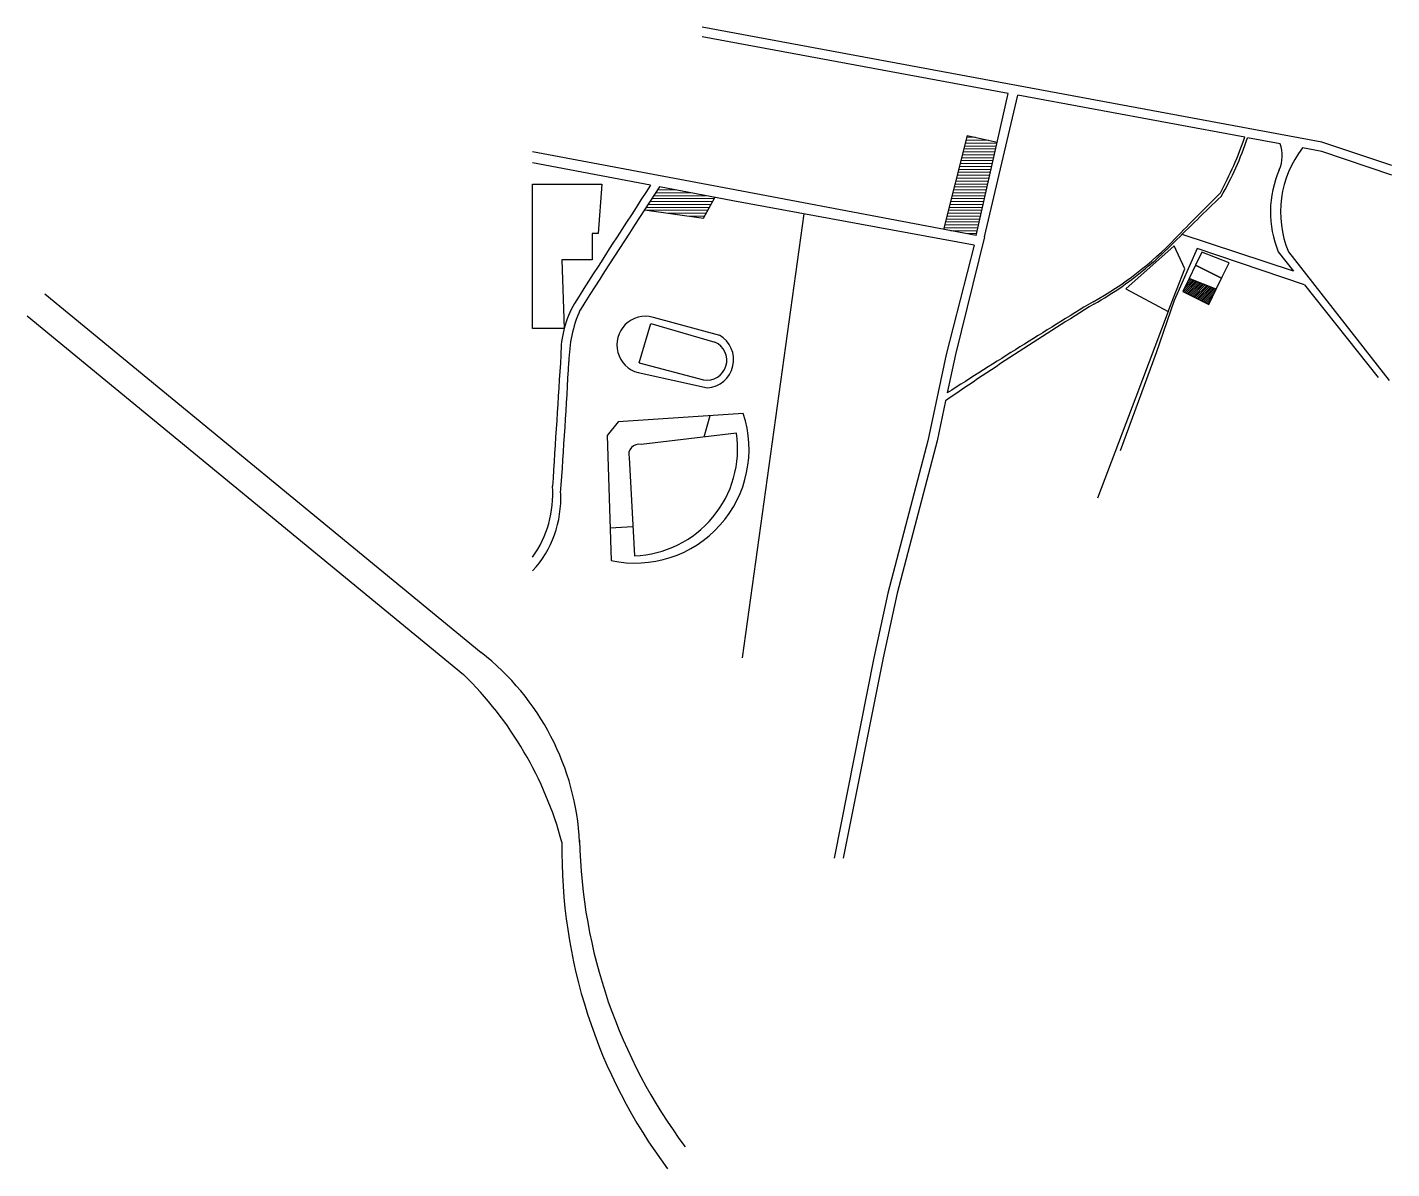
# Model space of a CAD drawing. Header units: millimetres. Extents: x -106 to 2534, y 21 to 2786.
# Drawn here: x 1044.167 to 1048.619, y 1391.647 to 1395.371 of the extents above; entities that cross this region are included whole.
import ezdxf

# ---------------------------------------------------------------- set-up
doc = ezdxf.new("R2010")
doc.units = ezdxf.units.MM
doc.layers.add('achurado', color=142, linetype='Continuous', lineweight=9)

msp = doc.modelspace()

# ---------------------------------------------------------------- hatches: boundary and pattern name
at = {"layer": 'achurado'}
h = msp.add_hatch(dxfattribs=at)
h.set_pattern_fill('LINE', color=256, scale=0.003, style=0)
h.paths.add_polyline_path([(1047.3318, 1394.9964), (1047.2332, 1395.0186), (1047.1565, 1394.7119), (1047.2632, 1394.6917)])
h = msp.add_hatch(dxfattribs=at)
h.set_pattern_fill('LINE', color=256, scale=0.003, style=0)
h.paths.add_polyline_path([(1046.3732, 1394.7489), (1046.41, 1394.8163), (1046.2294, 1394.8505, 0.00057), (1046.1805, 1394.7755)])
h = msp.add_hatch(dxfattribs=at)
h.set_pattern_fill('JIS_WOOD', color=256, scale=0.00618, style=0)
h.set_pattern_definition([(45, (-921.924624, -1478.0411266), (-0.0030898040444, 0.0030898040444), [])])
h.paths.add_polyline_path([(1048.0462, 1394.5169), (1047.958, 1394.5518), (1047.937, 1394.5091), (1048.0218, 1394.4673)])

# ---------------------------------------------------------------- linework, layer by layer
for p, q in [((1048.3907, 1394.997), (1046.3689, 1395.3715)), ((1047.3677, 1395.1555), (1046.3689, 1395.3405)), ((1047.2632, 1394.6917), (1047.3677, 1395.1555)), ((1047.2898, 1394.6879), (1047.3984, 1395.1499)), ((1048.14, 1395.0125), (1047.3984, 1395.1499)), ((1047.2332, 1395.0186), (1047.1565, 1394.7119)), ((1047.2332, 1395.0186), (1047.3318, 1394.9964)), ((1048.2545, 1394.9913), (1048.148, 1395.011)), ((1046.4576, 1394.844), (1045.8157, 1394.9653)), ((1048.3907, 1394.9661), (1048.3277, 1394.9778)), ((1048.6188, 1394.9199), (1048.3907, 1394.997)), ((1048.6188, 1394.889), (1048.3907, 1394.9661)), ((1046.2004, 1394.856), (1045.8157, 1394.9288)), ((1045.8157, 1394.8595), (1046.0412, 1394.8595)), ((1045.8157, 1394.389), (1045.8157, 1394.8595)), ((1046.0412, 1394.8595), (1046.0296, 1394.6987)), ((1046.4692, 1394.8051), (1046.2294, 1394.8505)), ((1047.2632, 1394.6917), (1046.4576, 1394.844)), ((1046.3732, 1394.7489), (1046.41, 1394.8163)), ((1047.2569, 1394.6601), (1046.4692, 1394.8051)), ((1046.1805, 1394.7755), (1046.3732, 1394.7489)), ((1046.7002, 1394.7626), (1046.4993, 1393.3143)), ((1046.0296, 1394.6987), (1046.0103, 1394.6987)), ((1046.0103, 1394.6987), (1046.0103, 1394.6125)), ((1048.2986, 1394.5759), (1047.9348, 1394.6958)), ((1047.2569, 1394.6601), (1047.165, 1394.3038)), ((1047.2898, 1394.6879), (1047.1952, 1394.3038)), ((1047.9087, 1394.6583), (1047.7515, 1394.5178)), ((1047.9443, 1394.583), (1047.9087, 1394.6583)), ((1047.9844, 1394.6498), (1047.9091, 1394.4795)), ((1048.3346, 1394.5306), (1047.9844, 1394.6498)), ((1046.0103, 1394.6125), (1045.9112, 1394.6125)), ((1045.9112, 1394.6125), (1045.9187, 1394.389)), ((1047.9997, 1394.6376), (1047.9786, 1394.5948)), ((1048.0879, 1394.6027), (1047.9997, 1394.6376)), ((1048.0634, 1394.5531), (1048.0879, 1394.6027)), ((1048.2485, 1394.6389), (1048.2986, 1394.5759)), ((1048.2815, 1394.6389), (1048.6106, 1394.2185)), ((1047.8894, 1394.444), (1047.9443, 1394.583)), ((1047.9789, 1394.5947), (1047.9578, 1394.552)), ((1048.0637, 1394.553), (1047.9789, 1394.5947)), ((1047.9789, 1394.5947), (1048.0634, 1394.5531)), ((1048.0426, 1394.5102), (1048.067, 1394.5598)), ((1047.7515, 1394.5178), (1047.8894, 1394.444)), ((1047.958, 1394.5518), (1047.937, 1394.5091)), ((1048.0462, 1394.5169), (1047.958, 1394.5518)), ((1047.958, 1394.5518), (1048.0462, 1394.5169)), ((1048.0218, 1394.4673), (1048.0462, 1394.5169)), ((1048.3346, 1394.5306), (1048.5747, 1394.2288)), ((1044.2244, 1394.5013), (1045.6476, 1393.3314)), ((1047.9091, 1394.4795), (1047.85, 1394.3095)), ((1047.9372, 1394.509), (1048.0218, 1394.4673)), ((1044.167, 1394.4296), (1045.5901, 1393.2597)), ((1046.2087, 1394.425), (1046.4256, 1394.3668)), ((1047.8894, 1394.444), (1047.7837, 1394.1644)), ((1045.9187, 1394.389), (1045.8157, 1394.389)), ((1046.1637, 1394.2766), (1046.2014, 1394.4047)), ((1046.2014, 1394.4047), (1046.41, 1394.3441)), ((1047.165, 1394.3038), (1047.1055, 1394.0216)), ((1047.1952, 1394.3038), (1047.1687, 1394.1782)), ((1047.85, 1394.3095), (1047.7331, 1393.989)), ((1046.1637, 1394.2766), (1046.373, 1394.2211)), ((1046.1602, 1394.2446), (1046.3862, 1394.1948)), ((1047.7837, 1394.1644), (1047.659, 1393.8344)), ((1047.1633, 1394.1527), (1047.1357, 1394.0216)), ((1046.0951, 1394.0839), (1046.0592, 1394.039)), ((1046.5029, 1394.1115), (1046.0951, 1394.0839)), ((1046.3935, 1394.1041), (1046.374, 1394.034)), ((1046.0592, 1394.039), (1046.0722, 1393.6317)), ((1046.481, 1394.0465), (1046.1697, 1394.01)), ((1047.1055, 1394.0216), (1047.0379, 1393.7654)), ((1047.1357, 1394.0216), (1047.0681, 1393.7654)), ((1046.1307, 1393.9679), (1046.1483, 1393.6466)), ((1047.0379, 1393.7654), (1046.9745, 1393.5252)), ((1047.0681, 1393.7654), (1047.0047, 1393.5252)), ((1046.0688, 1393.7385), (1046.143, 1393.7426)), ((1046.9745, 1393.5252), (1046.9292, 1393.3143)), ((1047.0047, 1393.5252), (1046.9594, 1393.3143)), ((1046.9292, 1393.3143), (1046.7991, 1392.6598)), ((1046.9594, 1393.3143), (1046.8293, 1392.6598))]:
    msp.add_line(p, q)
for centre, radius, start, end in [((1046.7853, 1395.5005), 1.4399, 332.2911, 340.1884), ((1047.2035, 1395.3192), 0.9935, 329.814, 341.9313), ((1048.1453, 1394.9519), 0.1161, 336.8058, 19.843), ((1048.5973, 1394.7684), 0.3413, 142.167, 202.2977), ((1048.5643, 1394.7684), 0.3413, 156.1903, 202.2977), ((1079.0734, 1373.4019), 39.2544, 146.8701, 147.53967), ((1079.0918, 1373.3802), 39.2544, 146.8418, 147.53967), ((1053.2606, 1389.5356), 7.4221, 134.48183, 136.09997), ((1055.2701, 1387.274), 10.435, 133.6883, 134.87266), ((1047.0962, 1395.4674), 1.1329, 298.9357, 316.1096), ((1047.1397, 1395.4167), 1.072, 309.7647, 315.7737), ((1047.1173, 1395.4168), 1.0864, 299.179, 310.6702), ((1046.2384, 1394.306), 0.3303, 150.1508, 180.7296), ((1053.6232, 1384.7788), 11.3842, 121.6654, 124.57193), ((1060.2292, 1373.849), 24.163, 121.38808, 122.7188), ((1046.3582, 1394.2774), 0.424, 156.1809, 179.6439), ((1046.184, 1394.3349), 0.0934, 74.6429, 255.2737), ((1046.3848, 1394.2847), 0.0646, 259.5147, 67.016), ((1046.3796, 1394.2868), 0.0922, 274.0785, 60.0925), ((1201.165, 1384.1007), 155.5916, 176.240826, 176.398706), ((1018.3925, 1395.7955), 27.5833, 355.96009, 356.85058), ((1046.1508, 1393.9943), 0.3711, 257.7628, 18.4154), ((1046.1349, 1393.9961), 0.3497, 272.1839, 8.2819), ((1046.1625, 1393.9776), 0.0333, 77.5036, 196.9751), ((1045.5281, 1393.8481), 0.3534, 324.4552, 4.1932), ((1045.5576, 1393.834), 0.3502, 317.481, 2.9775), ((1045.132, 1392.6705), 0.8382, 2.8923, 52.0467), ((1044.747, 1392.3969), 1.2064, 15.1328, 45.6593), ((1047.6395, 1392.6824), 1.7282, 179.024, 216.8143), ((1047.6989, 1392.7552), 1.7304, 181.1974, 216.8022)]:
    msp.add_arc(centre, radius, start, end)

doc.saveas('drawing.dxf')
